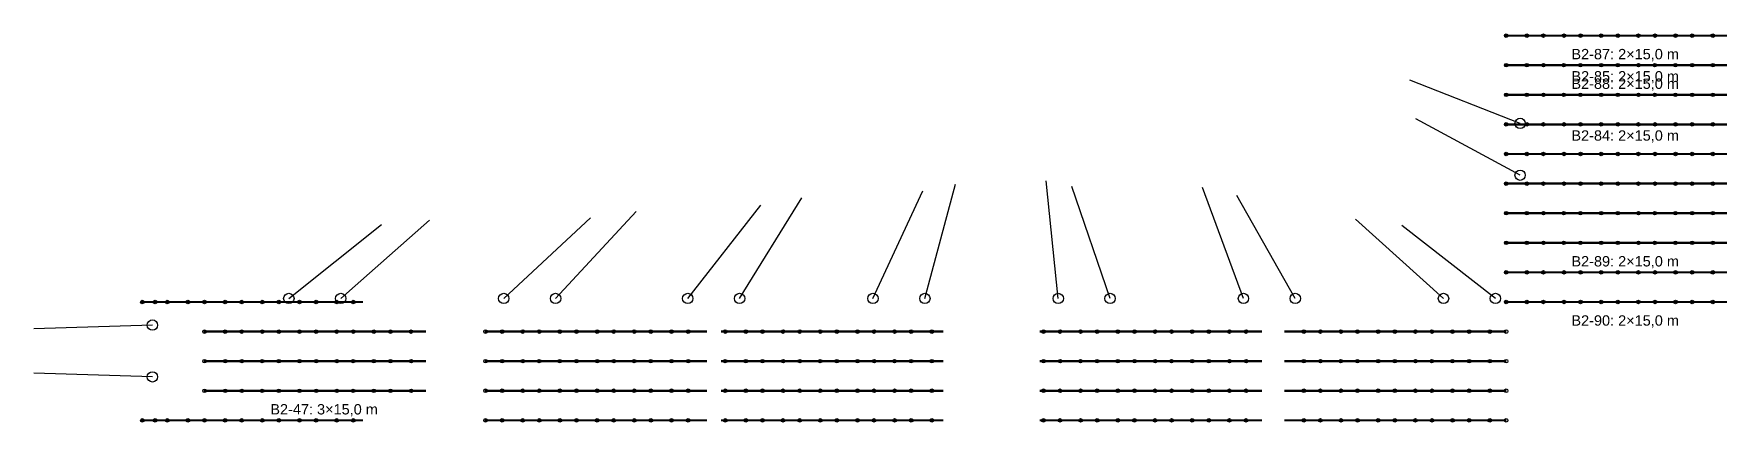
# Model space of a CAD drawing. Header units: millimetres. Extents: x 4893 to 477136, y -248774 to -84814.
# Drawn here: x 4893 to 119225, y -139154 to -112912 of the extents above; entities that cross this region are included whole.
import ezdxf

# ---------------------------------------------------------------- set-up
doc = ezdxf.new("R2010")
doc.units = ezdxf.units.MM
for name, color, linetype in [('GC-BICH NEO', 6, 'Continuous'), ('GC-DAY NEO', 5, 'Continuous'), ('GC-GHI CHU', 2, 'Continuous'), ('GC-HOP 40x60 GIA CUONG', 1, 'Continuous')]:
    doc.layers.add(name, color=color, linetype=linetype)
doc.styles.add('GC_VN', font='arial.ttf')

msp = doc.modelspace()

# ---------------------------------------------------------------- texts
at = {"layer": 'GC-GHI CHU', "style": 'GC_VN'}
for s, p in [('B2-87: 2×15,0 m', (108650.448914644, -114632.1853967999)), ('B2-85: 2×15,0 m', (108650.448914644, -116132.1853967999)), ('B2-88: 2×15,0 m', (108650.448914644, -116632.1853967999)), ('B2-84: 2×15,0 m', (108650.448914644, -120132.1853967999)), ('B2-89: 2×15,0 m', (108650.448914644, -128632.1853967999)), ('B2-90: 2×15,0 m', (108650.448914644, -132632.1853967998)), ('B2-47: 3×15,0 m', (20849.3944342711, -138633.5943869785))]:
    msp.add_text(s, height=700, dxfattribs=at).set_placement(p)

# ---------------------------------------------------------------- linework, layer by layer
at = {"layer": 'GC-BICH NEO'}
for centre in [(105189.3944342711, -118963.6853968004), (105189.3944342711, -122463.6853968004), (22099.39443427109, -130793.6853968004), (25599.39443427109, -130793.6853968004), (36599.3944342711, -130793.6853968004), (40099.3944342711, -130793.6853968004), (49019.3944342711, -130793.6853968004), (52519.3944342711, -130793.6853968004), (61519.3944342711, -130793.6853968004), (65019.3944342711, -130793.6853968004), (74019.39443427109, -130793.6853968004), (77519.39443427109, -130793.6853968004), (86519.39443427109, -130793.6853968004), (90019.39443427109, -130793.6853968004), (100019.3944342711, -130793.6853968004), (103519.3944342711, -130793.6853968004), (12889.3944342711, -132593.6853968003), (12889.3944342711, -136093.6853968003)]:
    msp.add_circle(centre, 350, dxfattribs=at)
at = {"layer": 'GC-DAY NEO'}
for p, q in [((105189.3944342711, -118963.6853968004), (97738.02593804616, -116052.1381219881)), ((105189.3944342711, -122463.6853968004), (98156.5992494847, -118650.5774926302)), ((65019.3944342711, -130793.6853968004), (67076.65182832848, -123062.7286633426)), ((74019.39443427109, -130793.6853968004), (73209.37122597762, -122834.7996455142)), ((77519.39443427109, -130793.6853968004), (74938.42426637403, -123221.4602949941)), ((86519.39443427109, -130793.6853968004), (83757.4931692567, -123285.5630348305)), ((49019.3944342711, -130793.6853968004), (53955.70899912529, -124498.2268339308)), ((52519.3944342711, -130793.6853968004), (56717.99234802255, -123984.0029109101)), ((61519.3944342711, -130793.6853968004), (64875.72920985593, -123531.7974278078)), ((90019.39443427109, -130793.6853968004), (86079.17172906497, -123831.3118767012)), ((25599.39443427109, -130793.6853968004), (31592.69529373908, -125494.5963422646)), ((36599.3944342711, -130793.6853968004), (42454.0316977549, -125341.7845802936)), ((40099.3944342711, -130793.6853968004), (45535.30093284731, -124924.194742686)), ((100019.3944342711, -130793.6853968004), (94085.97776536994, -125427.6284987414)), ((22099.39443427109, -130793.6853968004), (28350.21554477635, -125800.9671547541)), ((103519.3944342711, -130793.6853968004), (97217.71053431627, -125865.3205538682)), ((12889.3944342711, -132593.6853968003), (4893.368421124382, -132845.8123431609)), ((12889.3944342711, -136093.6853968003), (4893.368421124382, -135841.5584504399))]:
    msp.add_line(p, q, dxfattribs=at)
at = {"layer": 'GC-HOP 40x60 GIA CUONG', "const_width": 150}
for points in [[(104150.448914644, -113032.1853967999), (119150.4489146439, -113032.1853967999)], [(104150.448914644, -115032.1853967999), (119150.4489146439, -115032.1853967999)], [(104150.448914644, -117032.1853967999), (119150.4489146439, -117032.1853967999)], [(104150.448914644, -119032.1853967999), (119150.4489146439, -119032.1853967999)], [(104150.448914644, -121032.1853967999), (119150.4489146439, -121032.1853967999)], [(104150.448914644, -123032.1853967999), (119150.4489146439, -123032.1853967999)], [(104150.448914644, -125032.1853967999), (119150.4489146439, -125032.1853967999)], [(104150.448914644, -127032.1853967999), (119150.4489146439, -127032.1853967999)], [(104150.448914644, -129032.1853967999), (119150.4489146439, -129032.1853967999)], [(12108.37326354505, -131033.5943869785), (27108.37326354505, -131033.5943869785)], [(104150.448914644, -131032.1853967998), (119150.4489146439, -131032.1853967998)], [(16349.3944342711, -133033.5943869785), (31349.39443427109, -133033.5943869785)], [(35309.3944342711, -133032.1853967995), (50309.3944342711, -133032.1853967995)], [(51269.3944342711, -133032.1853967995), (66269.39443427109, -133032.1853967995)], [(72769.39443427109, -133032.1853967995), (87769.39443427109, -133032.1853967995)], [(89269.39443427109, -133032.1853967995), (104269.3944342711, -133032.1853967995)], [(16349.3944342711, -135033.5943869785), (31349.39443427109, -135033.5943869785)], [(35309.3944342711, -135032.1853967995), (50309.3944342711, -135032.1853967995)], [(51269.3944342711, -135032.1853967995), (66269.39443427109, -135032.1853967995)], [(72769.39443427109, -135032.1853967995), (87769.39443427109, -135032.1853967995)], [(89269.39443427109, -135032.1853967995), (104269.3944342711, -135032.1853967995)], [(16349.3944342711, -137033.5943869785), (31349.39443427109, -137033.5943869785)], [(35309.3944342711, -137032.1853967995), (50309.3944342711, -137032.1853967995)], [(51269.3944342711, -137032.1853967995), (66269.39443427109, -137032.1853967995)], [(72769.39443427109, -137032.1853967995), (87769.39443427109, -137032.1853967995)], [(89269.39443427109, -137032.1853967995), (104269.3944342711, -137032.1853967995)], [(12108.37326354505, -139033.5943869785), (27108.37326354505, -139033.5943869785)], [(35309.3944342711, -139032.1853967994), (50309.3944342711, -139032.1853967994)], [(51269.3944342711, -139032.1853967994), (66269.39443427109, -139032.1853967994)], [(72769.39443427109, -139032.1853967994), (87769.39443427109, -139032.1853967994)], [(89269.39443427109, -139032.1853967994), (104269.3944342711, -139032.1853967994)]]:
    msp.add_lwpolyline(points, dxfattribs=at)
at = {"layer": 'GC-HOP 40x60 GIA CUONG'}
for centre in [(104250.448914644, -113032.1853967999), (105640.448914644, -113032.1853967999), (106759.9701588505, -113032.1853967999), (108149.9701588505, -113032.1853967999), (109269.9701588505, -113032.1853967999), (110659.9701588505, -113032.1853967999), (111779.9701588505, -113032.1853967999), (113169.9701588505, -113032.1853967999), (114289.9701588505, -113032.1853967999), (115679.9701588505, -113032.1853967999), (116799.9701588505, -113032.1853967999), (118189.9701588505, -113032.1853967999), (104250.448914644, -115032.1853967999), (105640.448914644, -115032.1853967999), (106759.9701588505, -115032.1853967999), (108149.9701588505, -115032.1853967999), (109269.9701588505, -115032.1853967999), (110659.9701588505, -115032.1853967999), (111779.9701588505, -115032.1853967999), (113169.9701588505, -115032.1853967999), (114289.9701588505, -115032.1853967999), (115679.9701588505, -115032.1853967999), (116799.9701588505, -115032.1853967999), (118189.9701588505, -115032.1853967999), (104250.448914644, -117032.1853967999), (105640.448914644, -117032.1853967999), (106759.9701588505, -117032.1853967999), (108149.9701588505, -117032.1853967999), (109269.9701588505, -117032.1853967999), (110659.9701588505, -117032.1853967999), (111779.9701588505, -117032.1853967999), (113169.9701588505, -117032.1853967999), (114289.9701588505, -117032.1853967999), (115679.9701588505, -117032.1853967999), (116799.9701588505, -117032.1853967999), (118189.9701588505, -117032.1853967999), (104250.448914644, -119032.1853967999), (105640.448914644, -119032.1853967999), (106759.9701588505, -119032.1853967999), (108149.9701588505, -119032.1853967999), (109269.9701588505, -119032.1853967999), (110659.9701588505, -119032.1853967999), (111779.9701588505, -119032.1853967999), (113169.9701588505, -119032.1853967999), (114289.9701588505, -119032.1853967999), (115679.9701588505, -119032.1853967999), (116799.9701588505, -119032.1853967999), (118189.9701588505, -119032.1853967999), (104250.448914644, -121032.1853967999), (105640.448914644, -121032.1853967999), (106759.9701588505, -121032.1853967999), (108149.9701588505, -121032.1853967999), (109269.9701588505, -121032.1853967999), (110659.9701588505, -121032.1853967999), (111779.9701588505, -121032.1853967999), (113169.9701588505, -121032.1853967999), (114289.9701588505, -121032.1853967999), (115679.9701588505, -121032.1853967999), (116799.9701588505, -121032.1853967999), (118189.9701588505, -121032.1853967999), (104250.448914644, -123032.1853967999), (105640.448914644, -123032.1853967999), (106759.9701588505, -123032.1853967999), (108149.9701588505, -123032.1853967999), (109269.9701588505, -123032.1853967999), (110659.9701588505, -123032.1853967999), (111779.9701588505, -123032.1853967999), (113169.9701588505, -123032.1853967999), (114289.9701588505, -123032.1853967999), (115679.9701588505, -123032.1853967999), (116799.9701588505, -123032.1853967999), (118189.9701588505, -123032.1853967999), (104250.448914644, -125032.1853967999), (105640.448914644, -125032.1853967999), (106759.9701588505, -125032.1853967999), (108149.9701588505, -125032.1853967999), (109269.9701588505, -125032.1853967999), (110659.9701588505, -125032.1853967999), (111779.9701588505, -125032.1853967999), (113169.9701588505, -125032.1853967999), (114289.9701588505, -125032.1853967999), (115679.9701588505, -125032.1853967999), (116799.9701588505, -125032.1853967999), (118189.9701588505, -125032.1853967999), (104250.448914644, -127032.1853967999), (105640.448914644, -127032.1853967999), (106759.9701588505, -127032.1853967999), (108149.9701588505, -127032.1853967999), (109269.9701588505, -127032.1853967999), (110659.9701588505, -127032.1853967999), (111779.9701588505, -127032.1853967999), (113169.9701588505, -127032.1853967999), (114289.9701588505, -127032.1853967999), (115679.9701588505, -127032.1853967999), (116799.9701588505, -127032.1853967999), (118189.9701588505, -127032.1853967999), (104250.448914644, -129032.1853967999), (105640.448914644, -129032.1853967999), (106759.9701588505, -129032.1853967999), (108149.9701588505, -129032.1853967999), (109269.9701588505, -129032.1853967999), (110659.9701588505, -129032.1853967999), (111779.9701588505, -129032.1853967999), (113169.9701588505, -129032.1853967999), (114289.9701588505, -129032.1853967999), (115679.9701588505, -129032.1853967999), (116799.9701588505, -129032.1853967999), (118189.9701588505, -129032.1853967999), (12208.37326354505, -131033.5943869785), (13073.37326354506, -131033.5943869785), (13896.83119489237, -131033.5943869785), (15286.83119489237, -131033.5943869785), (16406.83119489237, -131033.5943869785), (17796.83119489237, -131033.5943869785), (18916.83119489238, -131033.5943869785), (20306.83119489238, -131033.5943869785), (21426.83119489238, -131033.5943869785), (22816.83119489238, -131033.5943869785), (23936.83119489238, -131033.5943869785), (25326.83119489238, -131033.5943869785), (26446.83119489238, -131033.5943869785), (104250.448914644, -131032.1853967998), (105640.448914644, -131032.1853967998), (106759.9701588505, -131032.1853967998), (108149.9701588505, -131032.1853967998), (109269.9701588505, -131032.1853967998), (110659.9701588505, -131032.1853967998), (111779.9701588505, -131032.1853967998), (113169.9701588505, -131032.1853967998), (114289.9701588505, -131032.1853967998), (115679.9701588505, -131032.1853967998), (116799.9701588505, -131032.1853967998), (118189.9701588505, -131032.1853967998), (16406.83119489237, -133033.5943869785), (17796.83119489237, -133033.5943869785), (18916.83119489238, -133033.5943869785), (20306.83119489238, -133033.5943869785), (21426.83119489238, -133033.5943869785), (22816.83119489238, -133033.5943869785), (23936.83119489238, -133033.5943869785), (25326.83119489238, -133033.5943869785), (26446.83119489238, -133033.5943869785), (27836.83119489238, -133033.5943869785), (28956.83119489239, -133033.5943869785), (30346.83119489238, -133033.5943869785), (35370.92767042627, -133032.1853967995), (36490.92767042627, -133032.1853967995), (37880.92767042629, -133032.1853967995), (39000.92767042629, -133032.1853967995), (40390.92767042627, -133032.1853967995), (41510.92767042629, -133032.1853967995), (42900.92767042627, -133032.1853967995), (44020.92767042627, -133032.1853967995), (45410.92767042627, -133032.1853967995), (46530.92767042629, -133032.1853967995), (47920.92767042629, -133032.1853967995), (49040.92767042629, -133032.1853967995), (51550.92767042627, -133032.1853967995), (52940.92767042629, -133032.1853967995), (54060.9276704263, -133032.1853967995), (55450.92767042629, -133032.1853967995), (56570.92767042629, -133032.1853967995), (57960.92767042627, -133032.1853967995), (59080.92767042629, -133032.1853967995), (60470.92767042629, -133032.1853967995), (61590.9276704263, -133032.1853967995), (62980.92767042627, -133032.1853967995), (64100.92767042629, -133032.1853967995), (65490.92767042629, -133032.1853967995), (73020.92767042622, -133032.1853967995), (74140.92767042622, -133032.1853967995), (75530.92767042622, -133032.1853967995), (76650.92767042622, -133032.1853967995), (78040.92767042622, -133032.1853967995), (79160.92767042622, -133032.1853967995), (80550.92767042622, -133032.1853967995), (81670.92767042622, -133032.1853967995), (83060.9276704262, -133032.1853967995), (84180.92767042622, -133032.1853967995), (85570.92767042622, -133032.1853967995), (86690.92767042622, -133032.1853967995), (90590.92767042623, -133032.1853967995), (91710.92767042623, -133032.1853967995), (93100.92767042623, -133032.1853967995), (94220.92767042623, -133032.1853967995), (95610.92767042623, -133032.1853967995), (96730.92767042623, -133032.1853967995), (98120.92767042623, -133032.1853967995), (99240.92767042623, -133032.1853967995), (100630.9276704262, -133032.1853967995), (101750.9276704262, -133032.1853967995), (103140.9276704262, -133032.1853967995), (104250.448914644, -133032.1853967995), (16406.83119489237, -135033.5943869785), (17796.83119489237, -135033.5943869785), (18916.83119489238, -135033.5943869785), (20306.83119489238, -135033.5943869785), (21426.83119489238, -135033.5943869785), (22816.83119489238, -135033.5943869785), (23936.83119489238, -135033.5943869785), (25326.83119489238, -135033.5943869785), (26446.83119489238, -135033.5943869785), (27836.83119489238, -135033.5943869785), (28956.83119489239, -135033.5943869785), (30346.83119489238, -135033.5943869785), (35370.92767042627, -135032.1853967995), (36490.92767042627, -135032.1853967995), (37880.92767042629, -135032.1853967995), (39000.92767042629, -135032.1853967995), (40390.92767042627, -135032.1853967995), (41510.92767042629, -135032.1853967995), (42900.92767042627, -135032.1853967995), (44020.92767042627, -135032.1853967995), (45410.92767042627, -135032.1853967995), (46530.92767042629, -135032.1853967995), (47920.92767042629, -135032.1853967995), (49040.92767042629, -135032.1853967995), (51550.92767042627, -135032.1853967995), (52940.92767042629, -135032.1853967995), (54060.9276704263, -135032.1853967995), (55450.92767042629, -135032.1853967995), (56570.92767042629, -135032.1853967995), (57960.92767042627, -135032.1853967995), (59080.92767042629, -135032.1853967995), (60470.92767042629, -135032.1853967995), (61590.9276704263, -135032.1853967995), (62980.92767042627, -135032.1853967995), (64100.92767042629, -135032.1853967995), (65490.92767042629, -135032.1853967995), (73020.92767042622, -135032.1853967995), (74140.92767042622, -135032.1853967995), (75530.92767042622, -135032.1853967995), (76650.92767042622, -135032.1853967995), (78040.92767042622, -135032.1853967995), (79160.92767042622, -135032.1853967995), (80550.92767042622, -135032.1853967995), (81670.92767042622, -135032.1853967995), (83060.9276704262, -135032.1853967995), (84180.92767042622, -135032.1853967995), (85570.92767042622, -135032.1853967995), (86690.92767042622, -135032.1853967995), (90590.92767042623, -135032.1853967995), (91710.92767042623, -135032.1853967995), (93100.92767042623, -135032.1853967995), (94220.92767042623, -135032.1853967995), (95610.92767042623, -135032.1853967995), (96730.92767042623, -135032.1853967995), (98120.92767042623, -135032.1853967995), (99240.92767042623, -135032.1853967995), (100630.9276704262, -135032.1853967995), (101750.9276704262, -135032.1853967995), (103140.9276704262, -135032.1853967995), (104250.448914644, -135032.1853967995), (16406.83119489237, -137033.5943869785), (17796.83119489237, -137033.5943869785), (18916.83119489238, -137033.5943869785), (20306.83119489238, -137033.5943869785), (21426.83119489238, -137033.5943869785), (22816.83119489238, -137033.5943869785), (23936.83119489238, -137033.5943869785), (25326.83119489238, -137033.5943869785), (26446.83119489238, -137033.5943869785), (27836.83119489238, -137033.5943869785), (28956.83119489239, -137033.5943869785), (30346.83119489238, -137033.5943869785), (35370.92767042627, -137032.1853967995), (36490.92767042627, -137032.1853967995), (37880.92767042629, -137032.1853967995), (39000.92767042629, -137032.1853967995), (40390.92767042627, -137032.1853967995), (41510.92767042629, -137032.1853967995), (42900.92767042627, -137032.1853967995), (44020.92767042627, -137032.1853967995), (45410.92767042627, -137032.1853967995), (46530.92767042629, -137032.1853967995), (47920.92767042629, -137032.1853967995), (49040.92767042629, -137032.1853967995), (51550.92767042627, -137032.1853967995), (52940.92767042629, -137032.1853967995), (54060.9276704263, -137032.1853967995), (55450.92767042629, -137032.1853967995), (56570.92767042629, -137032.1853967995), (57960.92767042627, -137032.1853967995), (59080.92767042629, -137032.1853967995), (60470.92767042629, -137032.1853967995), (61590.9276704263, -137032.1853967995), (62980.92767042627, -137032.1853967995), (64100.92767042629, -137032.1853967995), (65490.92767042629, -137032.1853967995), (73020.92767042622, -137032.1853967995), (74140.92767042622, -137032.1853967995), (75530.92767042622, -137032.1853967995), (76650.92767042622, -137032.1853967995), (78040.92767042622, -137032.1853967995), (79160.92767042622, -137032.1853967995), (80550.92767042622, -137032.1853967995), (81670.92767042622, -137032.1853967995), (83060.9276704262, -137032.1853967995), (84180.92767042622, -137032.1853967995), (85570.92767042622, -137032.1853967995), (86690.92767042622, -137032.1853967995), (90590.92767042623, -137032.1853967995), (91710.92767042623, -137032.1853967995), (93100.92767042623, -137032.1853967995), (94220.92767042623, -137032.1853967995), (95610.92767042623, -137032.1853967995), (96730.92767042623, -137032.1853967995), (98120.92767042623, -137032.1853967995), (99240.92767042623, -137032.1853967995), (100630.9276704262, -137032.1853967995), (101750.9276704262, -137032.1853967995), (103140.9276704262, -137032.1853967995), (104250.448914644, -137032.1853967995), (12208.37326354505, -139033.5943869785), (13073.37326354506, -139033.5943869785), (13896.83119489237, -139033.5943869785), (15286.83119489237, -139033.5943869785), (16406.83119489237, -139033.5943869785), (17796.83119489237, -139033.5943869785), (18916.83119489238, -139033.5943869785), (20306.83119489238, -139033.5943869785), (21426.83119489238, -139033.5943869785), (22816.83119489238, -139033.5943869785), (23936.83119489238, -139033.5943869785), (25326.83119489238, -139033.5943869785), (26446.83119489238, -139033.5943869785), (35370.92767042627, -139032.1853967994), (36490.92767042627, -139032.1853967994), (37880.92767042629, -139032.1853967994), (39000.92767042629, -139032.1853967994), (40390.92767042627, -139032.1853967994), (41510.92767042629, -139032.1853967994), (42900.92767042627, -139032.1853967994), (44020.92767042627, -139032.1853967994), (45410.92767042627, -139032.1853967994), (46530.92767042629, -139032.1853967994), (47920.92767042629, -139032.1853967994), (49040.92767042629, -139032.1853967994), (51550.92767042627, -139032.1853967994), (52940.92767042629, -139032.1853967994), (54060.9276704263, -139032.1853967994), (55450.92767042629, -139032.1853967994), (56570.92767042629, -139032.1853967994), (57960.92767042627, -139032.1853967994), (59080.92767042629, -139032.1853967994), (60470.92767042629, -139032.1853967994), (61590.9276704263, -139032.1853967994), (62980.92767042627, -139032.1853967994), (64100.92767042629, -139032.1853967994), (65490.92767042629, -139032.1853967994), (73020.92767042622, -139032.1853967994), (74140.92767042622, -139032.1853967994), (75530.92767042622, -139032.1853967994), (76650.92767042622, -139032.1853967994), (78040.92767042622, -139032.1853967994), (79160.92767042622, -139032.1853967994), (80550.92767042622, -139032.1853967994), (81670.92767042622, -139032.1853967994), (83060.9276704262, -139032.1853967994), (84180.92767042622, -139032.1853967994), (85570.92767042622, -139032.1853967994), (86690.92767042622, -139032.1853967994), (90590.92767042623, -139032.1853967994), (91710.92767042623, -139032.1853967994), (93100.92767042623, -139032.1853967994), (94220.92767042623, -139032.1853967994), (95610.92767042623, -139032.1853967994), (96730.92767042623, -139032.1853967994), (98120.92767042623, -139032.1853967994), (99240.92767042623, -139032.1853967994), (100630.9276704262, -139032.1853967994), (101750.9276704262, -139032.1853967994), (103140.9276704262, -139032.1853967994), (104250.448914644, -139032.1853967994)]:
    msp.add_circle(centre, 120, dxfattribs=at)

msp.set_redraw_order([(e.dxf.handle, doc.entitydb.next_handle()) for e in msp.query("TEXT MTEXT ATTDEF DIMENSION ARC_DIMENSION")])  # texts and dimensions are drawn at this point

doc.saveas('drawing.dxf')
